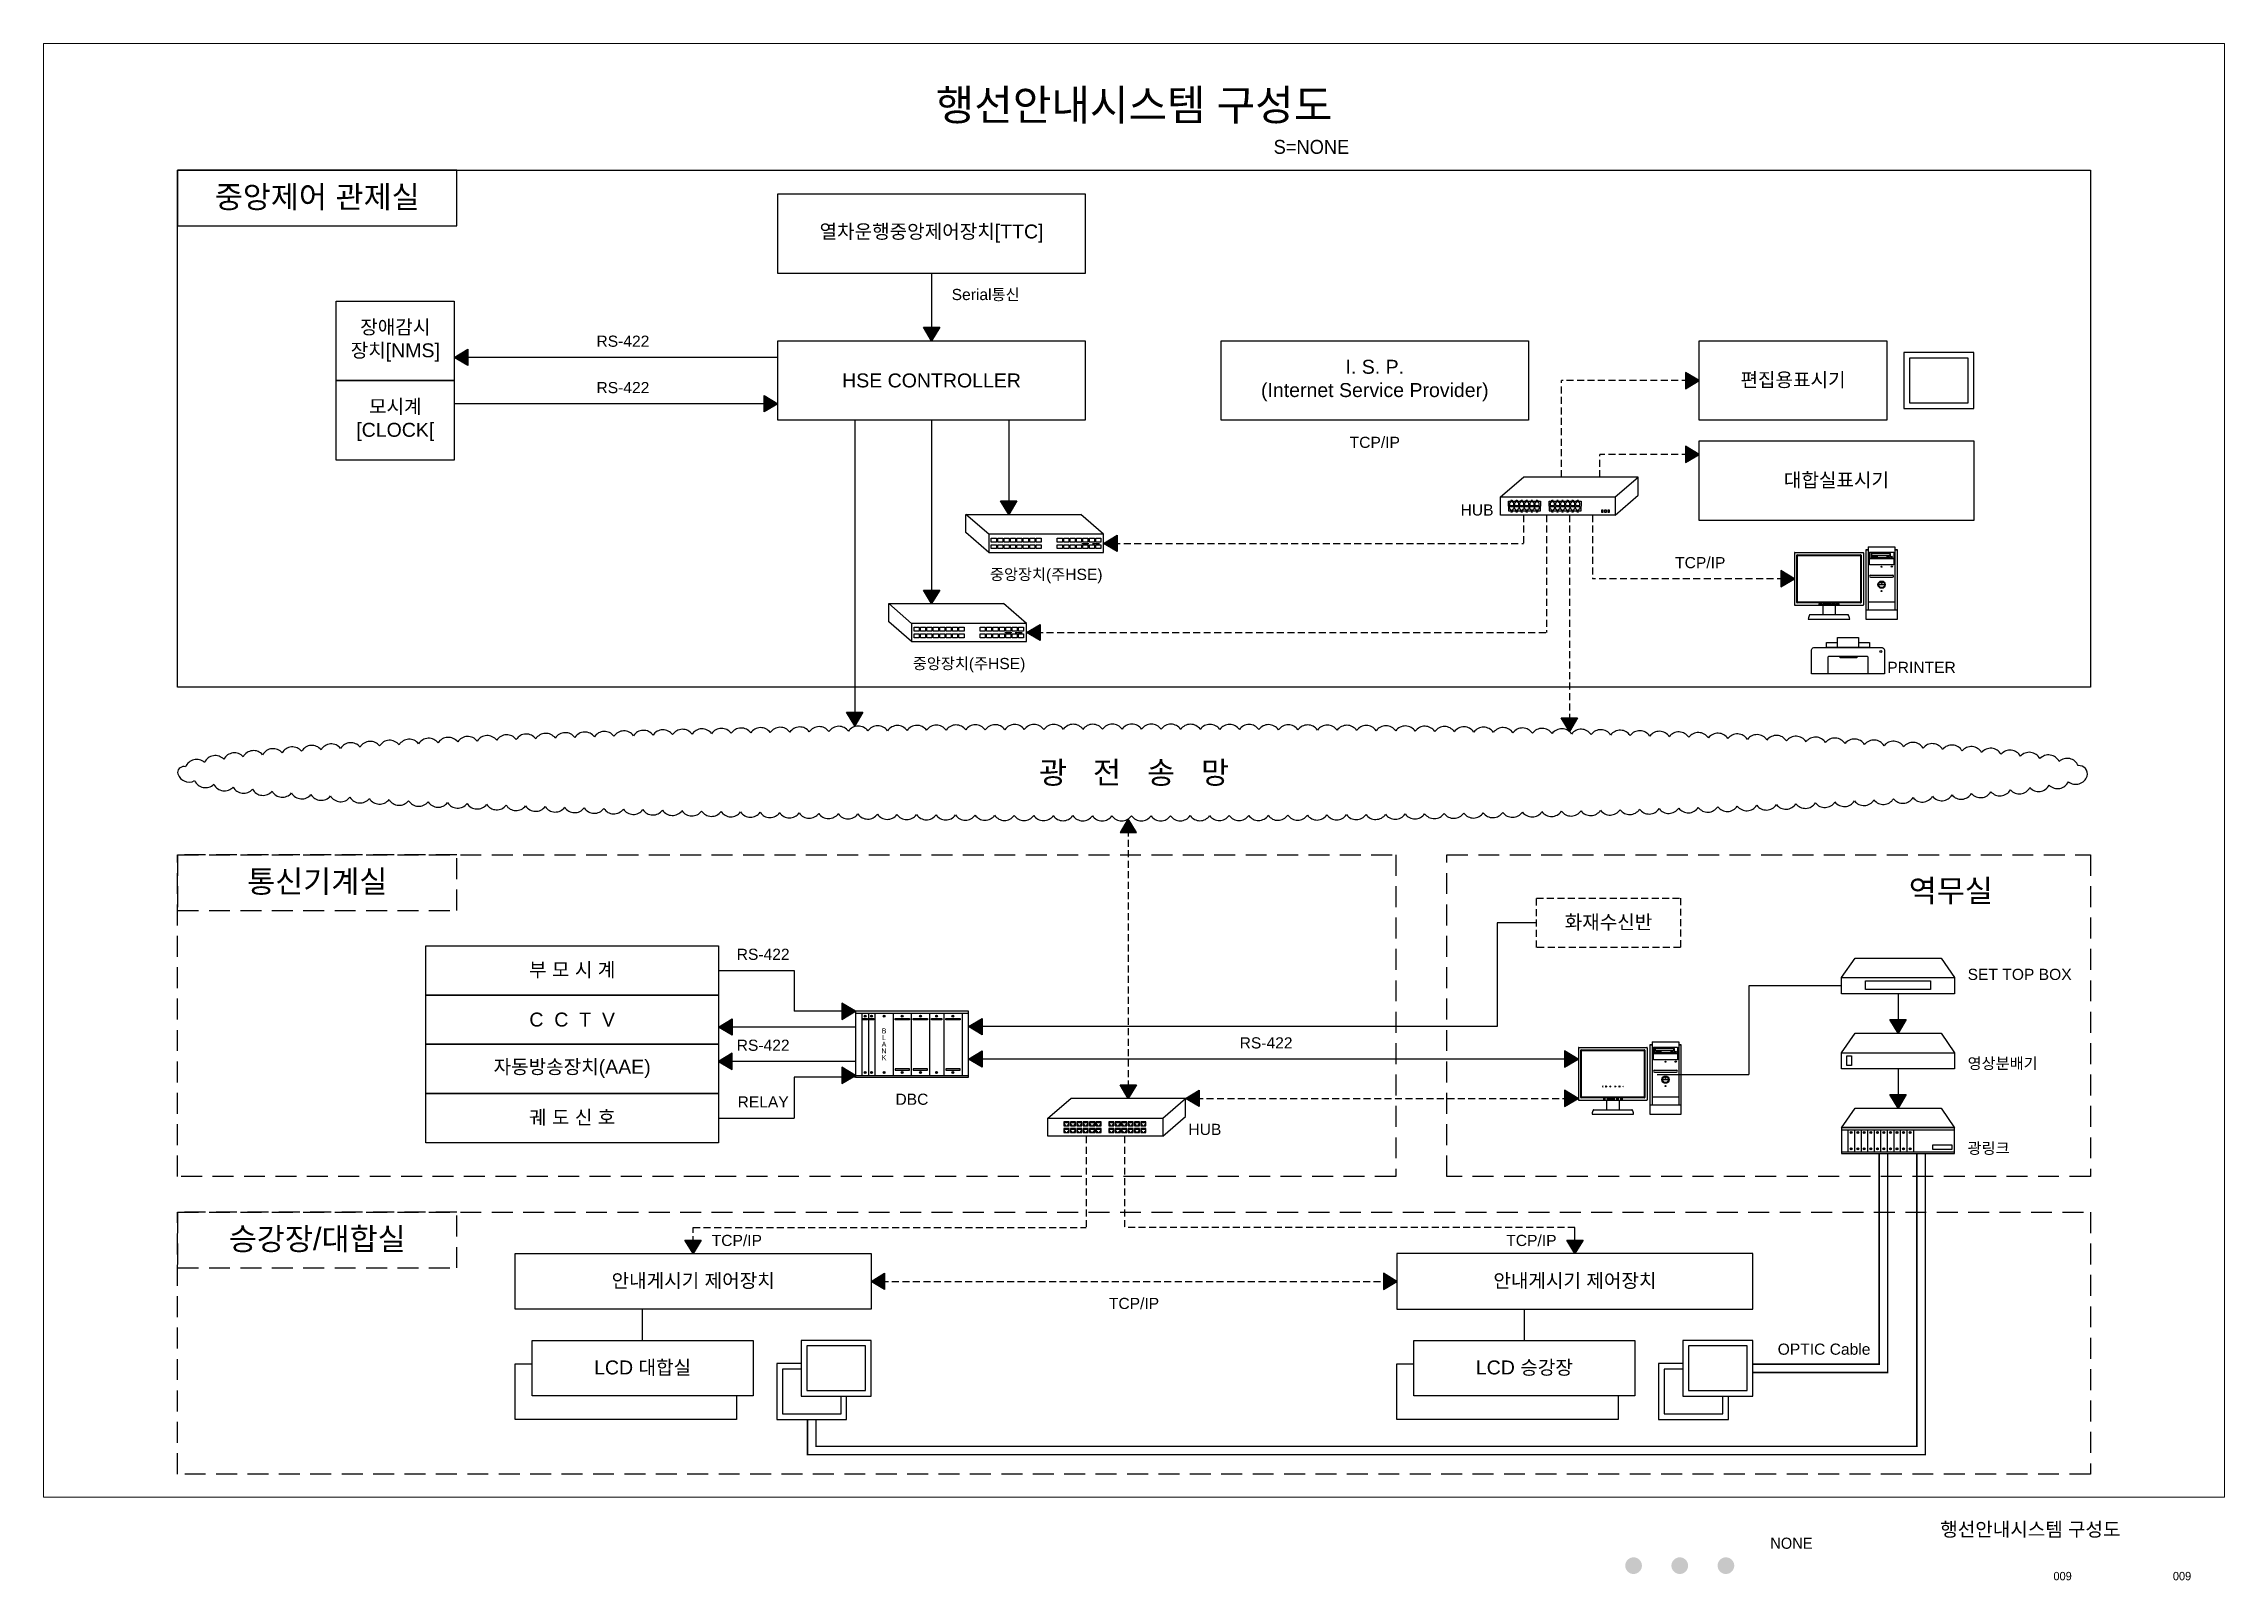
# Paper-space layout 'Layout1' of a CAD drawing. Header units: millimetres. Extents: x 40 to 821, y 23 to 574.
# The model-space entities are those that its viewports show. They can reach past a viewport. Long polylines and large blocks are cut down to what shows.
import ezdxf
from ezdxf.enums import TextEntityAlignment as Align

# ---------------------------------------------------------------- set-up
doc = ezdxf.new("R2010")
doc.units = ezdxf.units.MM
doc.header["$LTSCALE"] = 10
doc.linetypes.add('HIDDEN', pattern=[0.375, 0.25, -0.125])
for name, color, linetype in [('LINE01', 4, 'Continuous'), ('LINE02', 4, 'Continuous'), ('LINE03', 4, 'Continuous'), ('MVIEW', 2, 'Continuous'), ('TEXT02', 3, 'Continuous'), ('TEXT03', 3, 'Continuous'), ('TZ-TEXT01', 5, 'Continuous'), ('TZ-TEXT02', 6, 'Continuous'), ('도곽', 7, 'Continuous')]:
    doc.layers.add(name, color=color, linetype=linetype)
doc.styles.add('ghs', font='H2HDRM_2.TTF')
doc.styles.get("Standard").update_dxf_attribs({"font": 'arial.ttf'})
doc.styles.add('T1', font='H2HDKM.TTF')

psp = doc.layouts.get("Layout1")

# ---------------------------------------------------------------- texts
at = {"layer": 'TZ-TEXT01', "lineweight": -2, "style": 'T1'}
psp.add_text('행선안내시스템 구성도', height=11, dxfattribs=at).set_placement((430.51, 552), align=Align.MIDDLE_CENTER)
at = {"layer": 'TZ-TEXT02', "lineweight": -2, "style": 'T1'}
psp.add_text('S=NONE', height=5, dxfattribs=at).set_placement((480.51, 537), align=Align.MIDDLE_LEFT)
at = {"layer": '도곽', "color": 7, "style": 'ghs'}
psp.add_text('행선안내시스템 구성도', height=5, dxfattribs=at).set_placement((751.52, 41.69), align=Align.MIDDLE_CENTER)
at = {"layer": '도곽', "style": 'ghs'}
psp.add_text('NONE', height=4, dxfattribs=at).set_placement((665.94, 36.72), align=Align.MIDDLE_CENTER)
for p in [(759.79, 23.44), (802.56, 23.44)]:
    psp.add_text('009', height=3, dxfattribs=at).set_placement(p)

msp = doc.modelspace()

# ---------------------------------------------------------------- texts
at = {"layer": 'LINE03', "linetype": 'Continuous'}
for s, p in [('A', (330.97, 220.48)), ('N', (330.97, 218.08)), ('B', (330.97, 225.28)), ('L', (330.97, 222.88)), ('K', (330.97, 215.68))]:
    msp.add_text(s, height=1.8, dxfattribs=at).set_placement(p, align=Align.MIDDLE)
at = {"layer": 'TEXT02', "attachment_point": 5}
for s, insert, char_height, width in [('중앙제어 관제실', (127.99, 523.65), 8, 100), ('열차운행중앙제어장치[TTC]', (347.99, 510.93), 5, 110.0185), ('장애감시\\P장치[NMS]', (155.94, 472.52), 5, 42.2598), ('HSE CONTROLLER', (347.99, 458.28), 5, 110.0185), ('I. S. P.\\P(Internet Service Provider)', (506.73, 458.28), 5, 110.0185), ('편집용표시기', (656.51, 458.28), 5, 67.2087), ('모시계\\P[CLOCK[', (155.94, 444.04), 5, 42.2598), ('대합실표시기', (672.07, 422.39), 5, 98.3306), ('광   전   송   망', (420.5, 317.42), 8, 685.0218), ('통신기계실', (127.99, 278.38), 8, 100), ('{\\fGulim|b0|i0|c129|p50;역무실}', (713.01, 275.05), 8, 100), ('화재수신반', (590.42, 264), 5, 51.5288), ('부 모 시 계', (219.28, 246.92), 5, 104.8751), ('C  C  T  V', (219.28, 229.3), 5, 104.8751), ('자동방송장치(AAE)', (219.28, 211.67), 5, 104.8751), ('궤 도 신 호', (219.28, 194.04), 5, 104.8751), ('승강장/대합실', (127.99, 150.33), 8, 100), ('안내게시기 제어장치', (262.61, 135.53), 5, 127.427), ('안내게시기 제어장치', (578.39, 135.53), 5, 127.427), ('LCD 대합실', (244.51, 104.43), 5, 79.1975), ('LCD 승강장', (560.29, 104.43), 5, 79.1975)]:
    msp.add_mtext(s, dxfattribs=dict(at, insert=insert, char_height=char_height, width=width))
at = {"layer": 'TEXT03'}
for s, p in [('Serial통신', (367.36, 489.11)), ('RS-422', (237.46, 472.38)), ('RS-422', (237.46, 455.76)), ('TCP/IP', (506.73, 436.14)), ('HUB', (543.35, 411.91)), ('중앙장치(주HSE)', (389.07, 388.84)), ('TCP/IP', (623.29, 393.04)), ('중앙장치(주HSE)', (361.43, 356.9)), ('PRINTER', (702.54, 355.52)), ('RS-422', (287.68, 252.71)), ('RS-422', (287.68, 220.13)), ('RS-422', (467.8, 220.98)), ('RELAY', (287.68, 199.83)), ('DBC', (340.96, 200.79)), ('TCP/IP', (278.26, 150.2)), ('TCP/IP', (562.82, 150.2)), ('TCP/IP', (420.5, 127.63)), ('OPTIC Cable', (667.63, 111.24))]:
    msp.add_text(s, height=4, dxfattribs=at).set_placement(p, align=Align.MIDDLE_CENTER)
at = {"layer": 'TEXT03', "char_height": 4, "width": 36.5106, "attachment_point": 1}
for s, insert in [('SET TOP BOX', (719.04, 247.52)), ('영상분배기', (719.04, 215.63)), ('HUB', (439.98, 191.98)), ('광링크', (719.04, 185.24))]:
    msp.add_mtext(s, dxfattribs=dict(at, insert=insert))

# ---------------------------------------------------------------- hatches: boundary and pattern name
at = {"layer": 'LINE01'}
h = msp.add_hatch(color=256, dxfattribs=at)
h.dxf.hatch_style = 1
h.paths.add_polyline_path([(345.06, 477.39), (347.99, 472.52), (350.91, 477.39)])
h = msp.add_hatch(color=256, dxfattribs=at)
h.dxf.hatch_style = 1
h.paths.add_polyline_path([(181.94, 469.51), (177.07, 466.59), (181.94, 463.67)])
h = msp.add_hatch(color=256, dxfattribs=at)
h.dxf.hatch_style = 1
h.paths.add_polyline_path([(618.04, 455.36), (622.91, 458.28), (618.04, 461.2)])
h = msp.add_hatch(color=256, dxfattribs=at)
h.dxf.hatch_style = 1
h.paths.add_polyline_path([(288.1, 447.05), (292.98, 449.97), (288.1, 452.89)])
h = msp.add_hatch(color=256, dxfattribs=at)
h.dxf.hatch_style = 1
h.paths.add_polyline_path([(618.04, 428.89), (622.91, 431.81), (618.04, 434.73)])
h = msp.add_hatch(color=256, dxfattribs=at)
h.dxf.hatch_style = 1
h.paths.add_polyline_path([(372.7, 415.17), (375.62, 410.29), (378.54, 415.17)])
h = msp.add_hatch(color=256, dxfattribs=at)
h.dxf.hatch_style = 1
h.paths.add_polyline_path([(414.5, 402.87), (409.62, 399.95), (414.5, 397.03)])
h = msp.add_hatch(color=256, dxfattribs=at)
h.dxf.hatch_style = 1
h.paths.add_polyline_path([(345.06, 383.23), (347.99, 378.35), (350.91, 383.23)])
h = msp.add_hatch(color=256, dxfattribs=at)
h.dxf.hatch_style = 1
h.paths.add_polyline_path([(652.18, 384.32), (657.05, 387.25), (652.18, 390.17)])
h = msp.add_hatch(color=256, dxfattribs=at)
h.dxf.hatch_style = 1
h.paths.add_polyline_path([(386.86, 370.93), (381.99, 368.01), (386.86, 365.09)])
h = msp.add_hatch(color=256, dxfattribs=at)
h.dxf.hatch_style = 1
h.paths.add_polyline_path([(317.58, 339.46), (320.5, 334.59), (323.42, 339.46)])
h = msp.add_hatch(color=256, dxfattribs=at)
h.dxf.hatch_style = 1
h.paths.add_polyline_path([(573.5, 337.46), (576.42, 332.59), (579.34, 337.46)])
h = msp.add_hatch(color=256, dxfattribs=at)
h.dxf.hatch_style = 1
h.paths.add_polyline_path([(421.34, 296.35), (418.41, 301.22), (415.49, 296.35)])
h = msp.add_hatch(color=256, dxfattribs=at)
h.dxf.hatch_style = 1
h.paths.add_polyline_path([(315.86, 229.39), (320.73, 232.31), (315.86, 235.23)])
h = msp.add_hatch(color=256, dxfattribs=at)
h.dxf.hatch_style = 1
h.paths.add_polyline_path([(276.59, 229.55), (271.72, 226.62), (276.59, 223.7)])
h = msp.add_hatch(color=256, dxfattribs=at)
h.dxf.hatch_style = 1
h.paths.add_polyline_path([(366.06, 229.74), (361.19, 226.82), (366.06, 223.9)])
h = msp.add_hatch(color=256, dxfattribs=at)
h.dxf.hatch_style = 1
h.paths.add_polyline_path([(691.19, 229.33), (694.11, 224.46), (697.03, 229.33)])
h = msp.add_hatch(color=256, dxfattribs=at)
h.dxf.hatch_style = 1
h.paths.add_polyline_path([(276.59, 217.26), (271.72, 214.34), (276.59, 211.42)])
h = msp.add_hatch(color=256, dxfattribs=at)
h.dxf.hatch_style = 1
h.paths.add_polyline_path([(315.86, 206.42), (320.73, 209.34), (315.86, 212.26)])
h = msp.add_hatch(color=256, dxfattribs=at)
h.dxf.hatch_style = 1
h.paths.add_polyline_path([(366.06, 218.11), (361.19, 215.19), (366.06, 212.27)])
h = msp.add_hatch(color=256, dxfattribs=at)
h.dxf.hatch_style = 1
h.paths.add_polyline_path([(574.66, 212.27), (579.53, 215.19), (574.66, 218.11)])
h = msp.add_hatch(color=256, dxfattribs=at)
h.dxf.hatch_style = 1
h.paths.add_polyline_path([(415.49, 205.98), (418.41, 201.11), (421.34, 205.98)])
h = msp.add_hatch(color=256, dxfattribs=at)
h.dxf.hatch_style = 1
h.paths.add_polyline_path([(443.84, 204.03), (438.97, 201.11), (443.84, 198.19)])
h = msp.add_hatch(color=256, dxfattribs=at)
h.dxf.hatch_style = 1
h.paths.add_polyline_path([(574.66, 198.19), (579.54, 201.11), (574.66, 204.03)])
h = msp.add_hatch(color=256, dxfattribs=at)
h.dxf.hatch_style = 1
h.paths.add_polyline_path([(691.19, 202.44), (694.11, 197.57), (697.03, 202.44)])
h = msp.add_hatch(color=256, dxfattribs=at)
h.dxf.hatch_style = 1
h.paths.add_polyline_path([(259.69, 150.35), (262.61, 145.47), (265.53, 150.35)])
h = msp.add_hatch(color=256, dxfattribs=at)
h.dxf.hatch_style = 1
h.paths.add_polyline_path([(575.47, 150.35), (578.39, 145.47), (581.31, 150.35)])
h = msp.add_hatch(color=256, dxfattribs=at)
h.dxf.hatch_style = 1
h.paths.add_polyline_path([(331.19, 138.45), (326.32, 135.53), (331.19, 132.61)])
h = msp.add_hatch(color=256, dxfattribs=at)
h.dxf.hatch_style = 1
h.paths.add_polyline_path([(509.81, 132.61), (514.68, 135.53), (509.81, 138.45)])

# ---------------------------------------------------------------- linework, layer by layer
for p, q in [((347.99, 496.69), (347.99, 472.52)), ((292.98, 466.59), (177.07, 466.59)), ((292.98, 449.97), (177.07, 449.97)), ((320.5, 444.04), (320.5, 334.59)), ((347.99, 444.04), (347.99, 378.35)), ((375.62, 444.04), (375.62, 410.29)), ((564.65, 264), (550.56, 264)), ((550.56, 264), (550.56, 226.82)), ((271.72, 246.92), (298.77, 246.92)), ((298.77, 246.92), (298.77, 232.31)), ((640.74, 241.47), (640.74, 209.7)), ((673.89, 241.47), (640.74, 241.47)), ((694.11, 238.6), (694.11, 224.46)), ((320.73, 226.62), (271.72, 226.62)), ((320.73, 232.31), (298.77, 232.31)), ((550.56, 226.82), (361.19, 226.82)), ((320.73, 214.34), (271.72, 214.34)), ((579.53, 215.19), (361.19, 215.19)), ((694.11, 211.71), (694.11, 197.57)), ((320.73, 208.65), (298.77, 208.65)), ((298.77, 208.65), (298.77, 194.04)), ((607.85, 209.7), (640.74, 209.7)), ((271.72, 194.04), (298.77, 194.04)), ((578.39, 145.47), (578.39, 154.82)), ((244.51, 114.38), (244.51, 125.59)), ((560.29, 114.38), (560.29, 125.59))]:
    msp.add_line(p, q, dxfattribs=at)
at = {"layer": 'LINE01', "linetype": 'HIDDEN'}
for p, q in [((573.64, 423.66), (573.64, 458.28)), ((622.91, 458.28), (573.64, 458.28)), ((622.91, 431.81), (587.35, 431.81)), ((587.35, 423.66), (587.35, 431.81)), ((559.98, 410.07), (559.98, 399.95)), ((568.2, 410.07), (568.2, 368.01)), ((576.42, 410.07), (576.42, 332.59)), ((584.64, 410.07), (584.64, 387.25)), ((401.84, 399.95), (559.98, 399.95)), ((657.05, 387.25), (584.64, 387.25)), ((374.2, 368.01), (568.2, 368.01)), ((418.41, 301.22), (418.41, 201.11)), ((438.97, 201.11), (579.54, 201.11)), ((403.38, 187.52), (403.38, 154.82)), ((417.08, 187.52), (417.08, 154.82)), ((262.61, 145.47), (262.61, 154.82)), ((262.61, 154.82), (403.38, 154.82)), ((578.39, 154.82), (417.08, 154.82)), ((326.32, 135.53), (514.68, 135.53))]:
    msp.add_line(p, q, dxfattribs=at)
at = {"layer": 'LINE01'}
for points in [[(77.99, 533.65), (763.01, 533.65), (763.01, 348.38), (77.99, 348.38)], [(77.99, 513.65), (177.99, 513.65), (177.99, 533.65), (77.99, 533.65)], [(350.91, 477.39), (347.99, 472.52), (345.06, 477.39)], [(181.94, 463.67), (177.07, 466.59), (181.94, 469.51)], [(618.04, 455.36), (622.91, 458.28), (618.04, 461.2)], [(288.1, 452.89), (292.98, 449.97), (288.1, 447.05)], [(618.04, 428.89), (622.91, 431.81), (618.04, 434.73)], [(378.54, 415.17), (375.62, 410.29), (372.7, 415.17)], [(414.5, 397.03), (409.62, 399.95), (414.5, 402.87)], [(350.91, 383.23), (347.99, 378.35), (345.06, 383.23)], [(652.18, 384.32), (657.05, 387.25), (652.18, 390.17)], [(386.86, 365.09), (381.99, 368.01), (386.86, 370.93)], [(323.42, 339.46), (320.5, 334.59), (317.58, 339.46)], [(579.34, 337.46), (576.42, 332.59), (573.5, 337.46)], [(421.34, 296.35), (418.41, 301.22), (415.49, 296.35)], [(315.86, 229.39), (320.73, 232.31), (315.86, 235.23)], [(276.59, 223.7), (271.72, 226.62), (276.59, 229.55)], [(366.06, 223.9), (361.19, 226.82), (366.06, 229.74)], [(697.03, 229.33), (694.11, 224.46), (691.19, 229.33)], [(276.59, 217.26), (271.72, 214.34), (276.59, 211.42)], [(315.86, 206.42), (320.73, 209.34), (315.86, 212.26)], [(366.06, 212.27), (361.19, 215.19), (366.06, 218.11)], [(574.66, 212.27), (579.53, 215.19), (574.66, 218.11)], [(421.34, 205.98), (418.41, 201.11), (415.49, 205.98)], [(443.84, 198.19), (438.97, 201.11), (443.84, 204.03)], [(574.66, 198.19), (579.54, 201.11), (574.66, 204.03)], [(697.03, 202.44), (694.11, 197.57), (691.19, 202.44)], [(265.53, 150.35), (262.61, 145.47), (259.69, 150.35)], [(581.31, 150.35), (578.39, 145.47), (575.47, 150.35)], [(331.19, 132.61), (326.32, 135.53), (331.19, 138.45)], [(509.81, 132.61), (514.68, 135.53), (509.81, 138.45)]]:
    msp.add_lwpolyline(points, close=True, dxfattribs=at)
at = {"layer": 'LINE01', "linetype": 'HIDDEN', "ltscale": 3}
for points in [[(77.99, 288.38), (514.27, 288.38), (514.27, 173.08), (77.99, 173.08)], [(77.99, 268.38), (177.99, 268.38), (177.99, 288.38), (77.99, 288.38)], [(532.57, 288.38), (763.01, 288.38), (763.01, 173.08), (532.57, 173.08)], [(77.99, 160.33), (763.01, 160.33), (763.01, 66.46), (77.99, 66.46)], [(77.99, 140.33), (177.99, 140.33), (177.99, 160.33), (77.99, 160.33)]]:
    msp.add_lwpolyline(points, close=True, dxfattribs=at)
at = {"layer": 'LINE01', "const_width": 0.5}
for points in [[(303.57, 86.07), (303.57, 73.44), (703.86, 73.44), (703.86, 181.32)], [(306.57, 86.07), (306.57, 76.44), (700.86, 76.44), (700.86, 181.32)], [(642.1, 102.88), (690.37, 102.88), (690.37, 181.32)], [(642.1, 105.88), (687.37, 105.88), (687.37, 181.32)]]:
    msp.add_lwpolyline(points, dxfattribs=at)
at = {"layer": 'LINE02', "linetype": 'Continuous'}
for points in [[(292.98, 525.17), (402.99, 525.17), (402.99, 496.69), (292.98, 496.69)], [(134.81, 486.76), (177.07, 486.76), (177.07, 458.28), (134.81, 458.28)], [(292.98, 472.52), (402.99, 472.52), (402.99, 444.04), (292.98, 444.04)], [(451.72, 472.52), (561.74, 472.52), (561.74, 444.04), (451.72, 444.04)], [(134.81, 458.28), (177.07, 458.28), (177.07, 429.8), (134.81, 429.8)], [(198.9, 145.47), (326.32, 145.47), (326.32, 125.59), (198.9, 125.59)], [(642.1, 145.47), (514.68, 145.47), (514.68, 125.59), (642.1, 125.59)]]:
    msp.add_lwpolyline(points, close=True, dxfattribs=at)
at = {"layer": 'LINE02'}
for points in [[(622.91, 472.52), (690.12, 472.52), (690.12, 444.04), (622.91, 444.04)], [(622.91, 436.63), (721.24, 436.63), (721.24, 408.15), (622.91, 408.15)], [(166.85, 255.74), (271.72, 255.74), (271.72, 238.11), (166.85, 238.11)], [(166.85, 238.11), (271.72, 238.11), (271.72, 220.48), (166.85, 220.48)], [(166.85, 220.48), (271.72, 220.48), (271.72, 202.85), (166.85, 202.85)], [(166.85, 202.85), (271.72, 202.85), (271.72, 185.22), (166.85, 185.22)], [(204.91, 114.38), (284.11, 114.38), (284.11, 94.49), (204.91, 94.49)], [(520.69, 114.38), (599.89, 114.38), (599.89, 94.49), (520.69, 94.49)]]:
    msp.add_lwpolyline(points, close=True, dxfattribs=at)
msp.add_lwpolyline([(77.99, 317.85, 0.520567), (84.07, 314.94, 0.520567), (90.95, 313.63, 0.520567), (97.88, 312.64, 0.520567), (104.83, 311.84, 0.520567), (111.8, 311.14, 0.520567), (118.77, 310.52, 0.520567), (125.75, 309.96, 0.520567), (132.73, 309.45, 0.520567), (139.71, 308.98, 0.520567), (146.7, 308.54, 0.520567), (153.69, 308.13, 0.520567), (160.68, 307.75, 0.520567), (167.67, 307.4, 0.520567), (174.66, 307.06, 0.520567), (181.65, 306.75, 0.520567), (188.65, 306.45, 0.520567), (195.64, 306.16, 0.520567), (202.63, 305.9, 0.520567), (209.63, 305.64, 0.520567), (216.63, 305.4, 0.520567), (223.62, 305.17, 0.520567), (230.62, 304.96, 0.520567), (237.62, 304.75, 0.520567), (244.61, 304.56, 0.520567), (251.61, 304.37, 0.520567), (258.61, 304.2, 0.520567), (265.61, 304.03, 0.520567), (272.6, 303.88, 0.520567), (279.6, 303.73, 0.520567), (286.6, 303.59, 0.520567), (293.6, 303.46, 0.520567), (300.6, 303.34, 0.520567), (307.6, 303.22, 0.520567), (314.6, 303.12, 0.520567), (321.6, 303.02, 0.520567), (328.6, 302.93, 0.520567), (335.6, 302.84, 0.520567), (342.6, 302.76, 0.520567), (349.59, 302.69, 0.520567), (356.59, 302.63, 0.520567), (363.59, 302.57, 0.520567), (370.59, 302.52, 0.520567), (377.59, 302.48, 0.520567), (384.59, 302.44, 0.520567), (391.59, 302.41, 0.520567), (398.59, 302.39, 0.520567), (405.59, 302.37, 0.520567), (412.59, 302.36, 0.520567), (419.59, 302.36, 0.520567), (426.59, 302.36, 0.520567), (433.59, 302.37, 0.520567), (440.59, 302.39, 0.520567), (447.59, 302.41, 0.520567), (454.59, 302.44, 0.520567), (461.59, 302.47, 0.520567), (468.59, 302.51, 0.520567), (475.59, 302.56, 0.520567), (482.59, 302.62, 0.520567), (489.59, 302.68, 0.520567), (496.59, 302.75, 0.520567), (503.59, 302.82, 0.520567), (510.59, 302.9, 0.520567), (517.59, 302.99, 0.520567), (524.59, 303.09, 0.520567), (531.59, 303.2, 0.520567), (538.59, 303.31, 0.520567), (545.59, 303.43, 0.520567), (552.59, 303.56, 0.520567), (559.59, 303.69, 0.520567), (566.58, 303.84, 0.520567), (573.58, 303.99, 0.520567), (580.58, 304.15, 0.520567), (587.58, 304.33, 0.520567), (594.58, 304.51, 0.520567), (601.57, 304.7, 0.520567), (608.57, 304.9, 0.520567), (615.57, 305.12, 0.520567), (622.56, 305.34, 0.520567), (629.56, 305.58, 0.520567), (636.55, 305.83, 0.520567), (643.55, 306.09, 0.520567), (650.54, 306.37, 0.520567), (657.54, 306.67, 0.520567), (664.53, 306.98, 0.520567), (671.52, 307.31, 0.520567), (678.51, 307.66, 0.520567), (685.5, 308.03, 0.520567), (692.49, 308.43, 0.520567), (699.48, 308.86, 0.520567), (706.46, 309.32, 0.520567), (713.45, 309.82, 0.520567), (720.43, 310.37, 0.520567), (727.4, 310.97, 0.520567), (734.37, 311.65, 0.520567), (741.32, 312.42, 0.520567), (748.26, 313.35, 0.520567), (755.16, 314.55, 0.520567), (761.84, 316.57, 0.520567), (758.68, 320.3, 0.520567), (751.84, 321.77, 0.520567), (744.92, 322.81, 0.520567), (737.97, 323.66, 0.520567), (731.01, 324.38, 0.520567), (724.04, 325.02, 0.520567), (717.06, 325.59, 0.520567), (710.08, 326.12, 0.520567), (703.1, 326.6, 0.520567), (696.11, 327.04, 0.520567), (689.12, 327.45, 0.520567), (682.13, 327.84, 0.520567), (675.14, 328.2, 0.520567), (668.15, 328.54, 0.520567), (661.16, 328.87, 0.520567), (654.17, 329.17, 0.520567), (647.17, 329.46, 0.520567), (640.18, 329.73, 0.520567), (633.18, 329.98, 0.520567), (626.19, 330.23, 0.520567), (619.19, 330.46, 0.520567), (612.19, 330.68, 0.520567), (605.2, 330.89, 0.520567), (598.2, 331.08, 0.520567), (591.2, 331.27, 0.520567), (584.2, 331.45, 0.520567), (577.21, 331.62, 0.520567), (570.21, 331.77, 0.520567), (563.21, 331.92, 0.520567), (556.21, 332.06, 0.520567), (549.21, 332.2, 0.520567), (542.21, 332.32, 0.520567), (535.21, 332.44, 0.520567), (528.21, 332.55, 0.520567), (521.22, 332.65, 0.520567), (514.22, 332.74, 0.520567), (507.22, 332.83, 0.520567), (500.22, 332.91, 0.520567), (493.22, 332.98, 0.520567), (486.22, 333.04, 0.520567), (479.22, 333.1, 0.520567), (472.22, 333.15, 0.520567), (465.22, 333.2, 0.520567), (458.22, 333.24, 0.520567), (451.22, 333.27, 0.520567), (444.22, 333.3, 0.520567), (437.22, 333.31, 0.520567), (430.22, 333.33, 0.520567), (423.22, 333.33, 0.520567), (416.22, 333.33, 0.520567), (409.22, 333.32, 0.520567), (402.22, 333.31, 0.520567), (395.22, 333.29, 0.520567), (388.22, 333.26, 0.520567), (381.22, 333.23, 0.520567), (374.22, 333.19, 0.520567), (367.22, 333.14, 0.520567), (360.22, 333.09, 0.520567), (353.22, 333.03, 0.520567), (346.22, 332.96, 0.520567), (339.22, 332.89, 0.520567), (332.22, 332.81, 0.520567), (325.22, 332.72, 0.520567), (318.22, 332.63, 0.520567), (311.22, 332.52, 0.520567), (304.22, 332.41, 0.520567), (297.22, 332.29, 0.520567), (290.23, 332.17, 0.520567), (283.23, 332.03, 0.520567), (276.23, 331.89, 0.520567), (269.23, 331.74, 0.520567), (262.23, 331.58, 0.520567), (255.23, 331.41, 0.520567), (248.24, 331.23, 0.520567), (241.24, 331.04, 0.520567), (234.24, 330.84, 0.520567), (227.24, 330.63, 0.520567), (220.25, 330.41, 0.520567), (213.25, 330.18, 0.520567), (206.26, 329.93, 0.520567), (199.26, 329.67, 0.520567), (192.27, 329.39, 0.520567), (185.27, 329.1, 0.520567), (178.28, 328.79, 0.520567), (171.29, 328.47, 0.520567), (164.3, 328.12, 0.520567), (157.31, 327.76, 0.520567), (150.32, 327.36, 0.520567), (143.33, 326.94, 0.520567), (136.34, 326.49, 0.520567), (129.36, 326, 0.520567), (122.38, 325.47, 0.520567), (115.41, 324.88, 0.520567), (108.44, 324.23, 0.520567), (101.48, 323.48, 0.520567), (94.53, 322.6, 0.520567), (87.62, 321.49, 0.520567), (80.83, 319.83, 0.520567)], format="xyb", close=True, dxfattribs=at)
at = {"layer": 'LINE02', "linetype": 'HIDDEN'}
msp.add_lwpolyline([(564.65, 272.81), (616.18, 272.81), (616.18, 255.18), (564.65, 255.18)], close=True, dxfattribs=at)
at = {"layer": 'LINE02'}
for points in [[(278.09, 94.49), (278.09, 86.07), (198.9, 86.07), (198.9, 105.96), (204.91, 105.96)], [(593.88, 94.49), (593.88, 86.07), (514.68, 86.07), (514.68, 105.96), (520.69, 105.96)]]:
    msp.add_lwpolyline(points, dxfattribs=at)
at = {"layer": 'LINE03', "linetype": 'Continuous'}
for p, q in [((588.57, 411.84), (587.91, 411.84)), ((587.91, 411.84), (587.91, 411.12)), ((587.91, 411.12), (588.57, 411.12)), ((588.57, 411.12), (588.57, 411.84)), ((589.7, 411.84), (589.03, 411.84)), ((589.03, 411.84), (589.03, 411.12)), ((589.03, 411.12), (589.7, 411.12)), ((589.7, 411.12), (589.7, 411.84)), ((590.82, 411.84), (590.16, 411.84)), ((590.16, 411.84), (590.16, 411.12)), ((590.16, 411.12), (590.82, 411.12)), ((590.82, 411.12), (590.82, 411.84)), ((320.73, 231.62), (361.19, 231.62)), ((323.02, 231.62), (323.02, 209.34)), ((323.99, 230.39), (324.39, 230.8)), ((325.36, 231.62), (325.36, 209.34)), ((326.33, 230.39), (326.74, 230.8)), ((327.71, 231.62), (327.71, 209.34)), ((330.76, 230.39), (331.17, 230.8)), ((334.22, 231.62), (334.22, 209.34)), ((337.28, 230.39), (337.68, 230.8)), ((340.74, 231.62), (340.74, 209.34)), ((343.79, 230.39), (344.2, 230.8)), ((347.25, 231.62), (347.25, 209.34)), ((349.62, 230.39), (350.02, 230.8)), ((352.39, 231.62), (352.39, 209.34)), ((355.45, 230.39), (355.85, 230.8)), ((358.91, 231.62), (358.91, 209.34)), ((320.73, 209.34), (361.19, 209.34)), ((323.99, 210.17), (324.39, 210.57)), ((326.33, 210.17), (326.74, 210.57)), ((330.76, 210.17), (331.17, 210.57)), ((337.28, 210.17), (337.68, 210.57)), ((343.79, 210.17), (344.2, 210.57)), ((349.62, 210.17), (350.02, 210.57)), ((355.45, 210.17), (355.85, 210.57)), ((714.34, 190.67), (673.89, 190.67)), ((673.89, 189.88), (714.34, 189.88)), ((673.89, 189.88), (714.34, 189.88)), ((673.89, 189.88), (714.34, 189.88)), ((676.17, 189.88), (676.17, 182)), ((677.14, 188.65), (677.55, 189.05)), ((678.52, 189.88), (678.52, 182)), ((679.49, 188.65), (679.89, 189.05)), ((680.86, 189.88), (680.86, 182)), ((680.86, 189.88), (680.86, 182)), ((681.83, 188.65), (682.24, 189.05)), ((683.2, 189.88), (683.2, 182)), ((683.2, 189.88), (683.2, 182)), ((684.17, 188.65), (684.58, 189.05)), ((685.55, 189.88), (685.55, 182)), ((686.52, 188.65), (686.92, 189.05)), ((687.89, 189.88), (687.89, 182)), ((688.86, 188.65), (689.27, 189.05)), ((690.24, 189.88), (690.24, 182)), ((691.21, 188.65), (691.61, 189.05)), ((692.58, 189.88), (692.58, 182)), ((693.55, 188.65), (693.95, 189.05)), ((694.92, 189.88), (694.92, 182)), ((695.89, 188.65), (696.3, 189.05)), ((697.27, 189.88), (697.27, 182)), ((698.24, 188.65), (698.64, 189.05)), ((699.61, 189.88), (699.61, 182)), ((673.89, 182), (714.34, 182)), ((677.14, 182.83), (677.55, 183.23)), ((679.49, 182.83), (679.89, 183.23)), ((681.83, 182.83), (682.24, 183.23)), ((684.17, 182.83), (684.58, 183.23)), ((686.52, 182.83), (686.92, 183.23)), ((688.86, 182.83), (689.27, 183.23)), ((691.21, 182.83), (691.61, 183.23)), ((693.55, 182.83), (693.95, 183.23)), ((695.89, 182.83), (696.3, 183.23)), ((698.24, 182.83), (698.64, 183.23))]:
    msp.add_line(p, q, dxfattribs=at)
at = {"layer": 'LINE03'}
for p, q in [((683.47, 398.68), (683.47, 376.09)), ((683.47, 398.68), (693, 398.68)), ((693, 398.68), (693, 376.09)), ((657.05, 396.59), (657.05, 377.9)), ((657.16, 396.7), (681.61, 396.7)), ((657.88, 378.77), (657.88, 395.72)), ((658.14, 395.61), (657.93, 395.83)), ((658.04, 395.87), (680.73, 395.87)), ((658.14, 378.88), (658.14, 395.61)), ((658.14, 395.61), (680.63, 395.61)), ((680.63, 395.61), (680.84, 395.83)), ((680.63, 395.61), (680.63, 378.88)), ((680.89, 395.72), (680.89, 378.77)), ((681.71, 396.59), (681.71, 377.9)), ((682.61, 397.65), (683.47, 397.65)), ((684.36, 396.34), (684.36, 395.06)), ((684.53, 396.51), (691.18, 396.51)), ((684.53, 394.89), (691.18, 394.89)), ((684.56, 396.28), (691.15, 396.28)), ((684.56, 396.28), (684.56, 395.55)), ((684.56, 395.55), (691.15, 395.55)), ((685.47, 395.23), (685.47, 395.1)), ((685.47, 395.23), (686, 395.23)), ((685.47, 395.1), (686, 395.1)), ((686, 395.23), (686, 395.1)), ((686.32, 395.21), (686.59, 395.21)), ((686.32, 395.21), (686.32, 395.12)), ((686.32, 395.12), (686.59, 395.12)), ((686.59, 395.21), (686.59, 395.12)), ((690.16, 395.23), (690.16, 395.1)), ((690.16, 395.23), (690.69, 395.23)), ((690.16, 395.1), (690.69, 395.1)), ((690.69, 395.23), (690.69, 395.1)), ((691.15, 396.28), (691.15, 395.55)), ((691.35, 396.34), (691.35, 395.06)), ((693, 397.65), (693.87, 397.65)), ((682.61, 388.33), (682.61, 379.84)), ((684.28, 388.58), (692.19, 388.58)), ((684.28, 387.87), (692.19, 387.87)), ((686.93, 385.15), (689.54, 385.15)), ((657.16, 377.79), (681.61, 377.79)), ((658.14, 378.88), (657.93, 378.66)), ((680.73, 378.62), (658.04, 378.62)), ((680.63, 378.88), (658.14, 378.88)), ((665.85, 378.29), (666.74, 378.29)), ((666.74, 378.03), (665.85, 378.03)), ((667.13, 377.79), (667.13, 374.4)), ((667.26, 378.29), (668.14, 378.29)), ((668.14, 378.03), (667.26, 378.03)), ((668.66, 378.29), (670.11, 378.29)), ((670.11, 378.03), (668.66, 378.03)), ((670.63, 378.29), (671.51, 378.29)), ((671.51, 378.03), (670.63, 378.03)), ((671.64, 377.79), (671.64, 374.4)), ((672.03, 378.29), (672.92, 378.29)), ((672.92, 378.03), (672.03, 378.03)), ((680.63, 378.88), (680.84, 378.66)), ((682.61, 376.09), (693.87, 376.09)), ((683.47, 379), (693, 379)), ((661.94, 372.83), (676.82, 372.83)), ((662.57, 374.4), (676.21, 374.4)), ((579.66, 219.24), (579.66, 200.55)), ((579.76, 219.35), (604.21, 219.35)), ((604.32, 219.24), (604.32, 200.55)), ((605.21, 220.3), (606.08, 220.3)), ((606.08, 221.33), (606.08, 198.74)), ((606.08, 221.33), (615.61, 221.33)), ((606.96, 218.99), (606.96, 217.71)), ((607.13, 219.16), (613.78, 219.16)), ((607.16, 218.93), (613.76, 218.93)), ((607.16, 218.93), (607.16, 218.2)), ((613.76, 218.93), (613.76, 218.2)), ((613.95, 218.99), (613.95, 217.71)), ((615.61, 221.33), (615.61, 198.74)), ((615.61, 220.3), (616.47, 220.3)), ((580.48, 201.42), (580.48, 218.36)), ((580.74, 218.26), (580.53, 218.47)), ((580.64, 218.52), (603.34, 218.52)), ((580.74, 201.53), (580.74, 218.26)), ((580.74, 218.26), (603.23, 218.26)), ((603.23, 218.26), (603.45, 218.47)), ((603.23, 218.26), (603.23, 201.53)), ((603.49, 218.36), (603.49, 201.42)), ((605.21, 210.97), (605.21, 202.49)), ((606.89, 211.23), (614.8, 211.23)), ((607.13, 217.54), (613.78, 217.54)), ((607.16, 218.2), (613.76, 218.2)), ((608.07, 217.88), (608.07, 217.75)), ((608.07, 217.88), (608.6, 217.88)), ((608.07, 217.75), (608.6, 217.75)), ((608.6, 217.88), (608.6, 217.75)), ((608.92, 217.86), (609.19, 217.86)), ((608.92, 217.86), (608.92, 217.77)), ((608.92, 217.77), (609.19, 217.77)), ((609.19, 217.86), (609.19, 217.77)), ((612.77, 217.88), (612.77, 217.75)), ((612.77, 217.88), (613.3, 217.88)), ((612.77, 217.75), (613.3, 217.75)), ((613.3, 217.88), (613.3, 217.75)), ((606.89, 210.52), (614.8, 210.52)), ((609.54, 207.8), (612.15, 207.8)), ((579.76, 200.44), (604.21, 200.44)), ((580.74, 201.53), (580.53, 201.31)), ((603.34, 201.27), (580.64, 201.27)), ((603.23, 201.53), (580.74, 201.53)), ((584.55, 195.48), (599.43, 195.48)), ((585.17, 197.05), (598.81, 197.05)), ((588.46, 200.94), (589.34, 200.94)), ((589.34, 200.68), (588.46, 200.68)), ((589.73, 200.44), (589.73, 197.05)), ((589.86, 200.94), (590.75, 200.94)), ((590.75, 200.68), (589.86, 200.68)), ((591.27, 200.94), (592.71, 200.94)), ((592.71, 200.68), (591.27, 200.68)), ((593.23, 200.94), (594.12, 200.94)), ((594.12, 200.68), (593.23, 200.68)), ((594.24, 200.44), (594.24, 197.05)), ((594.63, 200.94), (595.52, 200.94)), ((595.52, 200.68), (594.63, 200.68)), ((603.23, 201.53), (603.45, 201.31)), ((605.21, 198.74), (616.47, 198.74)), ((606.08, 201.65), (615.61, 201.65))]:
    msp.add_line(p, q, dxfattribs=at)
at = {"layer": 'LINE03', "linetype": 'Continuous'}
for points in [[(696.24, 448.28), (721.24, 448.28), (721.24, 468.28), (696.24, 468.28)], [(698.24, 450.28), (719.24, 450.28), (719.24, 466.28), (698.24, 466.28)], [(551.75, 416.57), (592.87, 416.57), (592.87, 410.07), (551.75, 410.07)], [(554.98, 413.51), (556.53, 413.51), (556.53, 414.43), (556.32, 414.43), (556.32, 414.65), (556.04, 414.65), (556.04, 414.92), (555.46, 414.92), (555.46, 414.65), (555.19, 414.65), (555.19, 414.43), (554.98, 414.43)], [(556.79, 413.51), (558.34, 413.51), (558.34, 414.43), (558.13, 414.43), (558.13, 414.65), (557.85, 414.65), (557.85, 414.92), (557.27, 414.92), (557.27, 414.65), (557, 414.65), (557, 414.43), (556.79, 414.43)], [(558.6, 413.51), (560.15, 413.51), (560.15, 414.43), (559.94, 414.43), (559.94, 414.65), (559.66, 414.65), (559.66, 414.92), (559.08, 414.92), (559.08, 414.65), (558.8, 414.65), (558.8, 414.43), (558.6, 414.43)], [(560.4, 413.51), (561.95, 413.51), (561.95, 414.43), (561.75, 414.43), (561.75, 414.65), (561.47, 414.65), (561.47, 414.92), (560.89, 414.92), (560.89, 414.65), (560.61, 414.65), (560.61, 414.43), (560.4, 414.43)], [(562.21, 413.51), (563.76, 413.51), (563.76, 414.43), (563.55, 414.43), (563.55, 414.65), (563.28, 414.65), (563.28, 414.92), (562.7, 414.92), (562.7, 414.65), (562.42, 414.65), (562.42, 414.43), (562.21, 414.43)], [(564.02, 413.51), (565.57, 413.51), (565.57, 414.43), (565.36, 414.43), (565.36, 414.65), (565.09, 414.65), (565.09, 414.92), (564.51, 414.92), (564.51, 414.65), (564.23, 414.65), (564.23, 414.43), (564.02, 414.43)], [(569.59, 413.51), (571.14, 413.51), (571.14, 414.43), (570.93, 414.43), (570.93, 414.65), (570.65, 414.65), (570.65, 414.92), (570.07, 414.92), (570.07, 414.65), (569.8, 414.65), (569.8, 414.43), (569.59, 414.43)], [(571.4, 413.51), (572.95, 413.51), (572.95, 414.43), (572.74, 414.43), (572.74, 414.65), (572.46, 414.65), (572.46, 414.92), (571.88, 414.92), (571.88, 414.65), (571.61, 414.65), (571.61, 414.43), (571.4, 414.43)], [(573.21, 413.51), (574.76, 413.51), (574.76, 414.43), (574.55, 414.43), (574.55, 414.65), (574.27, 414.65), (574.27, 414.92), (573.69, 414.92), (573.69, 414.65), (573.41, 414.65), (573.41, 414.43), (573.21, 414.43)], [(575.01, 413.51), (576.56, 413.51), (576.56, 414.43), (576.36, 414.43), (576.36, 414.65), (576.08, 414.65), (576.08, 414.92), (575.5, 414.92), (575.5, 414.65), (575.22, 414.65), (575.22, 414.43), (575.01, 414.43)], [(576.82, 413.51), (578.37, 413.51), (578.37, 414.43), (578.16, 414.43), (578.16, 414.65), (577.89, 414.65), (577.89, 414.92), (577.31, 414.92), (577.31, 414.65), (577.03, 414.65), (577.03, 414.43), (576.82, 414.43)], [(578.63, 413.51), (580.18, 413.51), (580.18, 414.43), (579.97, 414.43), (579.97, 414.65), (579.7, 414.65), (579.7, 414.92), (579.12, 414.92), (579.12, 414.65), (578.84, 414.65), (578.84, 414.43), (578.63, 414.43)], [(554.98, 413.15), (556.53, 413.15), (556.53, 412.23), (556.32, 412.23), (556.32, 412.02), (556.04, 412.02), (556.04, 411.74), (555.46, 411.74), (555.46, 412.02), (555.19, 412.02), (555.19, 412.23), (554.98, 412.23)], [(556.79, 413.15), (558.34, 413.15), (558.34, 412.23), (558.13, 412.23), (558.13, 412.02), (557.85, 412.02), (557.85, 411.74), (557.27, 411.74), (557.27, 412.02), (557, 412.02), (557, 412.23), (556.79, 412.23)], [(558.6, 413.15), (560.15, 413.15), (560.15, 412.23), (559.94, 412.23), (559.94, 412.02), (559.66, 412.02), (559.66, 411.74), (559.08, 411.74), (559.08, 412.02), (558.8, 412.02), (558.8, 412.23), (558.6, 412.23)], [(560.4, 413.15), (561.95, 413.15), (561.95, 412.23), (561.75, 412.23), (561.75, 412.02), (561.47, 412.02), (561.47, 411.74), (560.89, 411.74), (560.89, 412.02), (560.61, 412.02), (560.61, 412.23), (560.4, 412.23)], [(562.21, 413.15), (563.76, 413.15), (563.76, 412.23), (563.55, 412.23), (563.55, 412.02), (563.28, 412.02), (563.28, 411.74), (562.7, 411.74), (562.7, 412.02), (562.42, 412.02), (562.42, 412.23), (562.21, 412.23)], [(564.02, 413.15), (565.57, 413.15), (565.57, 412.23), (565.36, 412.23), (565.36, 412.02), (565.09, 412.02), (565.09, 411.74), (564.51, 411.74), (564.51, 412.02), (564.23, 412.02), (564.23, 412.23), (564.02, 412.23)], [(569.59, 413.15), (571.14, 413.15), (571.14, 412.23), (570.93, 412.23), (570.93, 412.02), (570.65, 412.02), (570.65, 411.74), (570.07, 411.74), (570.07, 412.02), (569.8, 412.02), (569.8, 412.23), (569.59, 412.23)], [(571.4, 413.15), (572.95, 413.15), (572.95, 412.23), (572.74, 412.23), (572.74, 412.02), (572.46, 412.02), (572.46, 411.74), (571.88, 411.74), (571.88, 412.02), (571.61, 412.02), (571.61, 412.23), (571.4, 412.23)], [(573.21, 413.15), (574.76, 413.15), (574.76, 412.23), (574.55, 412.23), (574.55, 412.02), (574.27, 412.02), (574.27, 411.74), (573.69, 411.74), (573.69, 412.02), (573.41, 412.02), (573.41, 412.23), (573.21, 412.23)], [(575.01, 413.15), (576.56, 413.15), (576.56, 412.23), (576.36, 412.23), (576.36, 412.02), (576.08, 412.02), (576.08, 411.74), (575.5, 411.74), (575.5, 412.02), (575.22, 412.02), (575.22, 412.23), (575.01, 412.23)], [(576.82, 413.15), (578.37, 413.15), (578.37, 412.23), (578.16, 412.23), (578.16, 412.02), (577.89, 412.02), (577.89, 411.74), (577.31, 411.74), (577.31, 412.02), (577.03, 412.02), (577.03, 412.23), (576.82, 412.23)], [(578.63, 413.15), (580.18, 413.15), (580.18, 412.23), (579.97, 412.23), (579.97, 412.02), (579.7, 412.02), (579.7, 411.74), (579.12, 411.74), (579.12, 412.02), (578.84, 412.02), (578.84, 412.23), (578.63, 412.23)], [(381.99, 371.26), (340.87, 371.26), (340.87, 364.77), (381.99, 364.77)], [(673.89, 244.35), (714.34, 244.35), (714.34, 238.6), (673.89, 238.6)], [(682.46, 243.17), (705.77, 243.17), (705.77, 240.11), (682.46, 240.11)], [(673.89, 217.45), (714.34, 217.45), (714.34, 211.71), (673.89, 211.71)], [(675.78, 216.28), (677.46, 216.28), (677.46, 212.89), (675.78, 212.89)], [(389.67, 194.02), (430.79, 194.02), (430.79, 187.52), (389.67, 187.52)], [(673.89, 181.32), (714.34, 181.32), (714.34, 190.56), (673.89, 190.56)], [(706.56, 184.43), (713.39, 184.43), (713.39, 182.81), (706.56, 182.81)], [(301.32, 94.38), (326.32, 94.38), (326.32, 114.38), (301.32, 114.38)], [(303.32, 96.38), (324.32, 96.38), (324.32, 112.38), (303.32, 112.38)], [(617.1, 94.38), (642.1, 94.38), (642.1, 114.38), (617.1, 114.38)], [(619.1, 96.38), (640.1, 96.38), (640.1, 112.38), (619.1, 112.38)]]:
    msp.add_lwpolyline(points, close=True, dxfattribs=at)
at = {"layer": 'LINE03', "linetype": 'Continuous', "flags": 128}
for points in [[(551.75, 416.57), (559.94, 423.66)], [(601.05, 423.66), (559.94, 423.66)], [(592.87, 416.57), (601.05, 423.66)], [(601.05, 417.17), (601.05, 423.66)], [(592.87, 410.07), (601.05, 417.17)], [(368.51, 403.2), (360.32, 410.29)], [(360.32, 403.8), (360.32, 410.29)], [(360.32, 410.29), (401.44, 410.29)], [(409.62, 403.2), (401.44, 410.29)], [(368.51, 396.71), (360.32, 403.8)], [(340.87, 371.26), (332.69, 378.35)], [(332.69, 371.86), (332.69, 378.35)], [(332.69, 378.35), (373.8, 378.35)], [(381.99, 371.26), (373.8, 378.35)], [(340.87, 364.77), (332.69, 371.86)], [(389.67, 194.02), (397.86, 201.11)], [(438.97, 201.11), (397.86, 201.11)], [(430.79, 194.02), (438.97, 201.11)], [(438.97, 194.62), (438.97, 201.11)], [(396.02, 191.24), (396.02, 191.5), (395.63, 191.72), (395.63, 192.44)], [(395.63, 192.44), (397.01, 192.44), (397.01, 191.72), (396.62, 191.5), (396.62, 191.24)], [(396.02, 188.88), (396.02, 189.13), (395.63, 189.36), (395.63, 190.07)], [(395.63, 190.07), (397.01, 190.07), (397.01, 189.36), (396.62, 189.13), (396.62, 188.88)], [(398.31, 191.24), (398.31, 191.5), (397.93, 191.72), (397.93, 192.44)], [(397.93, 192.44), (399.31, 192.44), (399.31, 191.72), (398.92, 191.5), (398.92, 191.24)], [(398.31, 188.88), (398.31, 189.13), (397.93, 189.36), (397.93, 190.07)], [(397.93, 190.07), (399.31, 190.07), (399.31, 189.36), (398.92, 189.13), (398.92, 188.88)], [(400.61, 191.24), (400.61, 191.5), (400.22, 191.72), (400.22, 192.44)], [(400.22, 192.44), (401.6, 192.44), (401.6, 191.72), (401.21, 191.5), (401.21, 191.24)], [(400.61, 188.88), (400.61, 189.13), (400.22, 189.36), (400.22, 190.07)], [(400.22, 190.07), (401.6, 190.07), (401.6, 189.36), (401.21, 189.13), (401.21, 188.88)], [(402.9, 191.24), (402.9, 191.5), (402.52, 191.72), (402.52, 192.44)], [(402.52, 192.44), (403.9, 192.44), (403.9, 191.72), (403.51, 191.5), (403.51, 191.24)], [(402.9, 188.88), (402.9, 189.13), (402.52, 189.36), (402.52, 190.07)], [(402.52, 190.07), (403.9, 190.07), (403.9, 189.36), (403.51, 189.13), (403.51, 188.88)], [(405.2, 191.24), (405.2, 191.5), (404.81, 191.72), (404.81, 192.44)], [(404.81, 192.44), (406.19, 192.44), (406.19, 191.72), (405.8, 191.5), (405.8, 191.24)], [(405.2, 188.88), (405.2, 189.13), (404.81, 189.36), (404.81, 190.07)], [(404.81, 190.07), (406.19, 190.07), (406.19, 189.36), (405.8, 189.13), (405.8, 188.88)], [(407.49, 191.24), (407.49, 191.5), (407.1, 191.72), (407.1, 192.44)], [(407.1, 192.44), (408.48, 192.44), (408.48, 191.72), (408.1, 191.5), (408.1, 191.24)], [(407.49, 188.88), (407.49, 189.13), (407.1, 189.36), (407.1, 190.07)], [(407.1, 190.07), (408.48, 190.07), (408.48, 189.36), (408.1, 189.13), (408.1, 188.88)], [(412.09, 191.24), (412.09, 191.5), (411.71, 191.72), (411.71, 192.44)], [(411.71, 192.44), (413.09, 192.44), (413.09, 191.72), (412.7, 191.5), (412.7, 191.24)], [(412.09, 188.88), (412.09, 189.13), (411.71, 189.36), (411.71, 190.07)], [(411.71, 190.07), (413.09, 190.07), (413.09, 189.36), (412.7, 189.13), (412.7, 188.88)], [(414.39, 191.24), (414.39, 191.5), (414, 191.72), (414, 192.44)], [(414, 192.44), (415.38, 192.44), (415.38, 191.72), (414.99, 191.5), (414.99, 191.24)], [(414.39, 188.88), (414.39, 189.13), (414, 189.36), (414, 190.07)], [(414, 190.07), (415.38, 190.07), (415.38, 189.36), (414.99, 189.13), (414.99, 188.88)], [(416.68, 191.24), (416.68, 191.5), (416.3, 191.72), (416.3, 192.44)], [(416.3, 192.44), (417.68, 192.44), (417.68, 191.72), (417.29, 191.5), (417.29, 191.24)], [(416.68, 188.88), (416.68, 189.13), (416.3, 189.36), (416.3, 190.07)], [(416.3, 190.07), (417.68, 190.07), (417.68, 189.36), (417.29, 189.13), (417.29, 188.88)], [(418.98, 191.24), (418.98, 191.5), (418.59, 191.72), (418.59, 192.44)], [(418.59, 192.44), (419.97, 192.44), (419.97, 191.72), (419.58, 191.5), (419.58, 191.24)], [(418.98, 188.88), (418.98, 189.13), (418.59, 189.36), (418.59, 190.07)], [(418.59, 190.07), (419.97, 190.07), (419.97, 189.36), (419.58, 189.13), (419.58, 188.88)], [(421.27, 191.24), (421.27, 191.5), (420.88, 191.72), (420.88, 192.44)], [(420.88, 192.44), (422.26, 192.44), (422.26, 191.72), (421.88, 191.5), (421.88, 191.24)], [(421.27, 188.88), (421.27, 189.13), (420.88, 189.36), (420.88, 190.07)], [(420.88, 190.07), (422.26, 190.07), (422.26, 189.36), (421.88, 189.13), (421.88, 188.88)], [(423.57, 191.24), (423.57, 191.5), (423.18, 191.72), (423.18, 192.44)], [(423.18, 192.44), (424.56, 192.44), (424.56, 191.72), (424.17, 191.5), (424.17, 191.24)], [(423.57, 188.88), (423.57, 189.13), (423.18, 189.36), (423.18, 190.07)], [(423.18, 190.07), (424.56, 190.07), (424.56, 189.36), (424.17, 189.13), (424.17, 188.88)], [(430.79, 187.52), (438.97, 194.62)]]:
    msp.add_lwpolyline(points, dxfattribs=at)
at = {"layer": 'LINE03', "linetype": 'Continuous'}
for points in [[(554.58, 413.33), (554.58, 415.07), (566.02, 415.07), (566.02, 413.33)], [(569.19, 413.33), (569.19, 415.07), (580.63, 415.07), (580.63, 413.33)], [(554.58, 413.33), (566.02, 413.33)], [(554.58, 413.33), (554.58, 411.59), (566.02, 411.59), (566.02, 413.33)], [(554.58, 413.33), (566.02, 413.33)], [(569.19, 413.33), (569.19, 411.59), (580.63, 411.59), (580.63, 413.33)], [(673.89, 244.35), (678.71, 251.35), (709.52, 251.35), (714.34, 244.35)], [(673.89, 217.45), (678.71, 224.46), (709.52, 224.46), (714.34, 217.45)], [(673.89, 190.56), (678.71, 197.57), (709.52, 197.57), (714.34, 190.56)], [(301.32, 106.07), (292.57, 106.07), (292.57, 86.07), (317.57, 86.07), (317.57, 94.38)], [(301.32, 104.07), (294.57, 104.07), (294.57, 88.07), (315.57, 88.07), (315.57, 94.38)], [(617.1, 106.07), (608.35, 106.07), (608.35, 86.07), (633.35, 86.07), (633.35, 94.38)], [(617.1, 104.07), (610.35, 104.07), (610.35, 88.07), (631.35, 88.07), (631.35, 94.38)]]:
    msp.add_lwpolyline(points, dxfattribs=at)
at = {"layer": 'LINE03', "linetype": 'Continuous', "flags": 128}
for points in [[(409.62, 403.2), (368.51, 403.2), (368.51, 396.71), (409.62, 396.71)], [(369.38, 401.82), (371.2, 401.82), (371.2, 400.43), (369.38, 400.43)], [(369.38, 399.45), (371.2, 399.45), (371.2, 398.06), (369.38, 398.06)], [(371.68, 401.82), (373.49, 401.82), (373.49, 400.43), (371.68, 400.43)], [(371.68, 401.82), (373.49, 401.82), (373.49, 400.43), (371.68, 400.43)], [(371.68, 399.45), (373.49, 399.45), (373.49, 398.06), (371.68, 398.06)], [(371.68, 399.45), (373.49, 399.45), (373.49, 398.06), (371.68, 398.06)], [(373.97, 401.82), (375.78, 401.82), (375.78, 400.43), (373.97, 400.43)], [(373.97, 401.82), (375.78, 401.82), (375.78, 400.43), (373.97, 400.43)], [(373.97, 399.45), (375.78, 399.45), (375.78, 398.06), (373.97, 398.06)], [(373.97, 399.45), (375.78, 399.45), (375.78, 398.06), (373.97, 398.06)], [(376.27, 401.82), (378.08, 401.82), (378.08, 400.43), (376.27, 400.43)], [(376.27, 401.82), (378.08, 401.82), (378.08, 400.43), (376.27, 400.43)], [(376.27, 399.45), (378.08, 399.45), (378.08, 398.06), (376.27, 398.06)], [(376.27, 399.45), (378.08, 399.45), (378.08, 398.06), (376.27, 398.06)], [(378.56, 401.82), (380.37, 401.82), (380.37, 400.43), (378.56, 400.43)], [(378.56, 401.82), (380.37, 401.82), (380.37, 400.43), (378.56, 400.43)], [(378.56, 399.45), (380.37, 399.45), (380.37, 398.06), (378.56, 398.06)], [(378.56, 399.45), (380.37, 399.45), (380.37, 398.06), (378.56, 398.06)], [(380.86, 401.82), (382.67, 401.82), (382.67, 400.43), (380.86, 400.43)], [(380.86, 401.82), (382.67, 401.82), (382.67, 400.43), (380.86, 400.43)], [(380.86, 399.45), (382.67, 399.45), (382.67, 398.06), (380.86, 398.06)], [(380.86, 399.45), (382.67, 399.45), (382.67, 398.06), (380.86, 398.06)], [(383.15, 401.82), (384.96, 401.82), (384.96, 400.43), (383.15, 400.43)], [(383.15, 401.82), (384.96, 401.82), (384.96, 400.43), (383.15, 400.43)], [(383.15, 399.45), (384.96, 399.45), (384.96, 398.06), (383.15, 398.06)], [(383.15, 399.45), (384.96, 399.45), (384.96, 398.06), (383.15, 398.06)], [(385.44, 401.82), (387.26, 401.82), (387.26, 400.43), (385.44, 400.43)], [(385.44, 401.82), (387.26, 401.82), (387.26, 400.43), (385.44, 400.43)], [(385.44, 399.45), (387.26, 399.45), (387.26, 398.06), (385.44, 398.06)], [(385.44, 399.45), (387.26, 399.45), (387.26, 398.06), (385.44, 398.06)], [(393.03, 401.82), (394.84, 401.82), (394.84, 400.43), (393.03, 400.43)], [(393.03, 401.82), (394.84, 401.82), (394.84, 400.43), (393.03, 400.43)], [(393.03, 399.45), (394.84, 399.45), (394.84, 398.06), (393.03, 398.06)], [(393.03, 399.45), (394.84, 399.45), (394.84, 398.06), (393.03, 398.06)], [(395.32, 401.82), (397.13, 401.82), (397.13, 400.43), (395.32, 400.43)], [(395.32, 401.82), (397.13, 401.82), (397.13, 400.43), (395.32, 400.43)], [(395.32, 399.45), (397.13, 399.45), (397.13, 398.06), (395.32, 398.06)], [(395.32, 399.45), (397.13, 399.45), (397.13, 398.06), (395.32, 398.06)], [(397.61, 401.82), (399.43, 401.82), (399.43, 400.43), (397.61, 400.43)], [(397.61, 401.82), (399.43, 401.82), (399.43, 400.43), (397.61, 400.43)], [(397.61, 399.45), (399.43, 399.45), (399.43, 398.06), (397.61, 398.06)], [(397.61, 399.45), (399.43, 399.45), (399.43, 398.06), (397.61, 398.06)], [(399.91, 401.82), (401.72, 401.82), (401.72, 400.43), (399.91, 400.43)], [(399.91, 401.82), (401.72, 401.82), (401.72, 400.43), (399.91, 400.43)], [(399.91, 399.45), (401.72, 399.45), (401.72, 398.06), (399.91, 398.06)], [(399.91, 399.45), (401.72, 399.45), (401.72, 398.06), (399.91, 398.06)], [(402.2, 401.82), (404.02, 401.82), (404.02, 400.43), (402.2, 400.43)], [(402.2, 401.82), (404.02, 401.82), (404.02, 400.43), (402.2, 400.43)], [(402.2, 399.45), (404.02, 399.45), (404.02, 398.06), (402.2, 398.06)], [(402.2, 399.45), (404.02, 399.45), (404.02, 398.06), (402.2, 398.06)], [(404.5, 401.82), (406.31, 401.82), (406.31, 400.43), (404.5, 400.43)], [(404.5, 401.82), (406.31, 401.82), (406.31, 400.43), (404.5, 400.43)], [(404.5, 399.45), (406.31, 399.45), (406.31, 398.06), (404.5, 398.06)], [(404.5, 399.45), (406.31, 399.45), (406.31, 398.06), (404.5, 398.06)], [(406.79, 401.82), (408.6, 401.82), (408.6, 400.43), (406.79, 400.43)], [(406.79, 401.82), (408.6, 401.82), (408.6, 400.43), (406.79, 400.43)], [(406.79, 399.45), (408.6, 399.45), (408.6, 398.06), (406.79, 398.06)], [(406.79, 399.45), (408.6, 399.45), (408.6, 398.06), (406.79, 398.06)], [(341.75, 369.88), (343.56, 369.88), (343.56, 368.49), (341.75, 368.49)], [(341.75, 367.51), (343.56, 367.51), (343.56, 366.12), (341.75, 366.12)], [(344.04, 369.88), (345.85, 369.88), (345.85, 368.49), (344.04, 368.49)], [(344.04, 369.88), (345.85, 369.88), (345.85, 368.49), (344.04, 368.49)], [(344.04, 367.51), (345.85, 367.51), (345.85, 366.12), (344.04, 366.12)], [(344.04, 367.51), (345.85, 367.51), (345.85, 366.12), (344.04, 366.12)], [(346.34, 369.88), (348.15, 369.88), (348.15, 368.49), (346.34, 368.49)], [(346.34, 369.88), (348.15, 369.88), (348.15, 368.49), (346.34, 368.49)], [(346.34, 367.51), (348.15, 367.51), (348.15, 366.12), (346.34, 366.12)], [(346.34, 367.51), (348.15, 367.51), (348.15, 366.12), (346.34, 366.12)], [(348.63, 369.88), (350.44, 369.88), (350.44, 368.49), (348.63, 368.49)], [(348.63, 369.88), (350.44, 369.88), (350.44, 368.49), (348.63, 368.49)], [(348.63, 367.51), (350.44, 367.51), (350.44, 366.12), (348.63, 366.12)], [(348.63, 367.51), (350.44, 367.51), (350.44, 366.12), (348.63, 366.12)], [(350.93, 369.88), (352.74, 369.88), (352.74, 368.49), (350.93, 368.49)], [(350.93, 369.88), (352.74, 369.88), (352.74, 368.49), (350.93, 368.49)], [(350.93, 367.51), (352.74, 367.51), (352.74, 366.12), (350.93, 366.12)], [(350.93, 367.51), (352.74, 367.51), (352.74, 366.12), (350.93, 366.12)], [(353.22, 369.88), (355.03, 369.88), (355.03, 368.49), (353.22, 368.49)], [(353.22, 369.88), (355.03, 369.88), (355.03, 368.49), (353.22, 368.49)], [(353.22, 367.51), (355.03, 367.51), (355.03, 366.12), (353.22, 366.12)], [(353.22, 367.51), (355.03, 367.51), (355.03, 366.12), (353.22, 366.12)], [(355.51, 369.88), (357.33, 369.88), (357.33, 368.49), (355.51, 368.49)], [(355.51, 369.88), (357.33, 369.88), (357.33, 368.49), (355.51, 368.49)], [(355.51, 367.51), (357.33, 367.51), (357.33, 366.12), (355.51, 366.12)], [(355.51, 367.51), (357.33, 367.51), (357.33, 366.12), (355.51, 366.12)], [(357.81, 369.88), (359.62, 369.88), (359.62, 368.49), (357.81, 368.49)], [(357.81, 369.88), (359.62, 369.88), (359.62, 368.49), (357.81, 368.49)], [(357.81, 367.51), (359.62, 367.51), (359.62, 366.12), (357.81, 366.12)], [(357.81, 367.51), (359.62, 367.51), (359.62, 366.12), (357.81, 366.12)], [(365.39, 369.88), (367.2, 369.88), (367.2, 368.49), (365.39, 368.49)], [(365.39, 369.88), (367.2, 369.88), (367.2, 368.49), (365.39, 368.49)], [(365.39, 367.51), (367.2, 367.51), (367.2, 366.12), (365.39, 366.12)], [(365.39, 367.51), (367.2, 367.51), (367.2, 366.12), (365.39, 366.12)], [(367.68, 369.88), (369.5, 369.88), (369.5, 368.49), (367.68, 368.49)], [(367.68, 369.88), (369.5, 369.88), (369.5, 368.49), (367.68, 368.49)], [(367.68, 367.51), (369.5, 367.51), (369.5, 366.12), (367.68, 366.12)], [(367.68, 367.51), (369.5, 367.51), (369.5, 366.12), (367.68, 366.12)], [(369.98, 369.88), (371.79, 369.88), (371.79, 368.49), (369.98, 368.49)], [(369.98, 369.88), (371.79, 369.88), (371.79, 368.49), (369.98, 368.49)], [(369.98, 367.51), (371.79, 367.51), (371.79, 366.12), (369.98, 366.12)], [(369.98, 367.51), (371.79, 367.51), (371.79, 366.12), (369.98, 366.12)], [(372.27, 369.88), (374.08, 369.88), (374.08, 368.49), (372.27, 368.49)], [(372.27, 369.88), (374.08, 369.88), (374.08, 368.49), (372.27, 368.49)], [(372.27, 367.51), (374.08, 367.51), (374.08, 366.12), (372.27, 366.12)], [(372.27, 367.51), (374.08, 367.51), (374.08, 366.12), (372.27, 366.12)], [(374.57, 369.88), (376.38, 369.88), (376.38, 368.49), (374.57, 368.49)], [(374.57, 369.88), (376.38, 369.88), (376.38, 368.49), (374.57, 368.49)], [(374.57, 367.51), (376.38, 367.51), (376.38, 366.12), (374.57, 366.12)], [(374.57, 367.51), (376.38, 367.51), (376.38, 366.12), (374.57, 366.12)], [(376.86, 369.88), (378.67, 369.88), (378.67, 368.49), (376.86, 368.49)], [(376.86, 369.88), (378.67, 369.88), (378.67, 368.49), (376.86, 368.49)], [(376.86, 367.51), (378.67, 367.51), (378.67, 366.12), (376.86, 366.12)], [(376.86, 367.51), (378.67, 367.51), (378.67, 366.12), (376.86, 366.12)], [(379.16, 369.88), (380.97, 369.88), (380.97, 368.49), (379.16, 368.49)], [(379.16, 369.88), (380.97, 369.88), (380.97, 368.49), (379.16, 368.49)], [(379.16, 367.51), (380.97, 367.51), (380.97, 366.12), (379.16, 366.12)], [(379.16, 367.51), (380.97, 367.51), (380.97, 366.12), (379.16, 366.12)], [(325.02, 229.74), (325.02, 229.22), (323.36, 229.22), (323.36, 229.74)], [(327.37, 229.74), (327.37, 229.22), (325.71, 229.22), (325.71, 229.74)], [(340.05, 229.74), (340.05, 229.22), (334.91, 229.22), (334.91, 229.74)], [(346.56, 229.74), (346.56, 229.22), (341.42, 229.22), (341.42, 229.74)], [(351.71, 229.74), (351.71, 229.22), (347.94, 229.22), (347.94, 229.74)], [(358.22, 229.74), (358.22, 229.22), (353.08, 229.22), (353.08, 229.74)], [(340.05, 211.22), (340.05, 211.74), (334.91, 211.74), (334.91, 211.22)], [(346.56, 211.22), (346.56, 211.74), (341.42, 211.74), (341.42, 211.22)], [(358.22, 211.22), (358.22, 211.74), (353.08, 211.74), (353.08, 211.22)], [(395.41, 191.24), (397.24, 191.24), (397.24, 192.64), (395.41, 192.64)], [(397.22, 190.27), (395.41, 190.27), (395.41, 188.88), (397.22, 188.88)], [(397.22, 190.27), (395.41, 190.27), (395.41, 188.88), (397.22, 188.88)], [(397.7, 191.24), (399.53, 191.24), (399.53, 192.64), (397.7, 192.64)], [(397.7, 188.88), (399.53, 188.88), (399.53, 190.27), (397.7, 190.27)], [(399.99, 191.24), (401.83, 191.24), (401.83, 192.64), (399.99, 192.64)], [(399.99, 188.88), (401.83, 188.88), (401.83, 190.27), (399.99, 190.27)], [(402.29, 191.24), (404.12, 191.24), (404.12, 192.64), (402.29, 192.64)], [(402.29, 188.88), (404.12, 188.88), (404.12, 190.27), (402.29, 190.27)], [(404.58, 191.24), (406.42, 191.24), (406.42, 192.64), (404.58, 192.64)], [(404.58, 188.88), (406.42, 188.88), (406.42, 190.27), (404.58, 190.27)], [(406.88, 191.24), (408.71, 191.24), (408.71, 192.64), (406.88, 192.64)], [(406.88, 188.88), (408.71, 188.88), (408.71, 190.27), (406.88, 190.27)], [(411.48, 191.24), (413.31, 191.24), (413.31, 192.64), (411.48, 192.64)], [(413.29, 190.27), (411.48, 190.27), (411.48, 188.88), (413.29, 188.88)], [(413.29, 190.27), (411.48, 190.27), (411.48, 188.88), (413.29, 188.88)], [(413.77, 191.24), (415.61, 191.24), (415.61, 192.64), (413.77, 192.64)], [(413.77, 188.88), (415.61, 188.88), (415.61, 190.27), (413.77, 190.27)], [(416.07, 191.24), (417.9, 191.24), (417.9, 192.64), (416.07, 192.64)], [(416.07, 188.88), (417.9, 188.88), (417.9, 190.27), (416.07, 190.27)], [(418.36, 191.24), (420.2, 191.24), (420.2, 192.64), (418.36, 192.64)], [(418.36, 188.88), (420.2, 188.88), (420.2, 190.27), (418.36, 190.27)], [(420.66, 191.24), (422.49, 191.24), (422.49, 192.64), (420.66, 192.64)], [(420.66, 188.88), (422.49, 188.88), (422.49, 190.27), (420.66, 190.27)], [(422.95, 191.24), (424.79, 191.24), (424.79, 192.64), (422.95, 192.64)], [(422.95, 188.88), (424.79, 188.88), (424.79, 190.27), (422.95, 190.27)]]:
    msp.add_lwpolyline(points, close=True, dxfattribs=at)
at = {"layer": 'LINE03'}
for points in [[(683.47, 397.65), (682.61, 397.65), (682.61, 372.83), (693.87, 372.83), (693.87, 397.65), (693, 397.65)], [(679.95, 364.44), (683.85, 364.44), (683.85, 362.58), (668.52, 362.58), (668.52, 364.44), (672.42, 364.44)], [(672.42, 362.58), (672.42, 366.25), (679.95, 366.25), (679.95, 362.58)], [(606.08, 220.3), (605.21, 220.3), (605.21, 195.48), (616.47, 195.48), (616.47, 220.3), (615.61, 220.3)]]:
    msp.add_lwpolyline(points, dxfattribs=at)
for points in [[(683.88, 396.84), (692.58, 396.84), (692.58, 394.52), (683.88, 394.52)], [(683.88, 394.52), (692.58, 394.52), (692.58, 392.21), (683.88, 392.21)], [(673.36, 359.52), (679.31, 359.52), (679.31, 358.89), (673.36, 358.89)], [(320.73, 208.65), (361.19, 208.65), (361.19, 232.31), (320.73, 232.31)], [(606.49, 219.49), (615.18, 219.49), (615.18, 217.17), (606.49, 217.17)], [(606.49, 217.17), (615.18, 217.17), (615.18, 214.86), (606.49, 214.86)]]:
    msp.add_lwpolyline(points, close=True, dxfattribs=at)
msp.add_lwpolyline([(663.97, 362.58), (688.41, 362.58, -0.414214), (689.25, 361.74), (689.25, 353.24), (663.13, 353.24), (663.13, 361.74, -0.414214)], format="xyb", close=True, dxfattribs=at)
at = {"layer": 'LINE03', "flags": 128}
msp.add_lwpolyline([(669.05, 353.24), (669.05, 359.1, -0.414214), (669.47, 359.52), (682.9, 359.52, -0.414214), (683.32, 359.1), (683.32, 353.24)], format="xyb", dxfattribs=at)
at = {"layer": 'LINE03'}
for centre, radius in [((685.04, 395.17), 0.113), ((688.24, 391.57), 0.169), ((691.91, 395.09), 0.212), ((691.91, 391.62), 0.212), ((688.24, 385.15), 1.3), ((688.24, 385.15), 1.06), ((688.24, 385.15), 1.06), ((688.24, 385.83), 0.212), ((688.24, 382.86), 0.169), ((687.94, 361.16), 0.352), ((607.65, 217.82), 0.113), ((610.84, 214.22), 0.169), ((614.51, 217.74), 0.212), ((614.51, 214.27), 0.212), ((610.84, 207.8), 1.3), ((610.84, 207.8), 1.06), ((610.84, 207.8), 1.06), ((610.84, 208.48), 0.212), ((610.84, 205.51), 0.169)]:
    msp.add_circle(centre, radius, dxfattribs=at)
at = {"layer": 'LINE03', "linetype": 'Continuous'}
for centre, radius in [((324.19, 230.59), 0.343), ((324.19, 230.59), 0.286), ((326.54, 230.59), 0.343), ((326.54, 230.59), 0.286), ((330.97, 230.59), 0.343), ((330.97, 230.59), 0.286), ((337.48, 230.59), 0.343), ((337.48, 230.59), 0.286), ((343.99, 230.59), 0.343), ((343.99, 230.59), 0.286), ((349.82, 230.59), 0.343), ((349.82, 230.59), 0.286), ((355.65, 230.59), 0.343), ((355.65, 230.59), 0.286), ((324.19, 210.37), 0.343), ((324.19, 210.37), 0.286), ((326.54, 210.37), 0.343), ((326.54, 210.37), 0.286), ((330.97, 210.37), 0.343), ((330.97, 210.37), 0.286), ((337.48, 210.37), 0.343), ((337.48, 210.37), 0.286), ((343.99, 210.37), 0.343), ((343.99, 210.37), 0.286), ((349.82, 210.37), 0.343), ((349.82, 210.37), 0.286), ((355.65, 210.37), 0.343), ((355.65, 210.37), 0.286), ((677.35, 188.85), 0.343), ((677.35, 188.85), 0.286), ((679.69, 188.85), 0.343), ((679.69, 188.85), 0.286), ((682.03, 188.85), 0.343), ((682.03, 188.85), 0.286), ((684.38, 188.85), 0.343), ((684.38, 188.85), 0.286), ((686.72, 188.85), 0.343), ((686.72, 188.85), 0.286), ((689.06, 188.85), 0.343), ((689.06, 188.85), 0.286), ((691.41, 188.85), 0.343), ((691.41, 188.85), 0.286), ((693.75, 188.85), 0.343), ((693.75, 188.85), 0.286), ((696.1, 188.85), 0.343), ((696.1, 188.85), 0.286), ((698.44, 188.85), 0.343), ((698.44, 188.85), 0.286), ((677.35, 183.03), 0.343), ((677.35, 183.03), 0.286), ((679.69, 183.03), 0.343), ((679.69, 183.03), 0.286), ((682.03, 183.03), 0.343), ((682.03, 183.03), 0.286), ((684.38, 183.03), 0.343), ((684.38, 183.03), 0.286), ((686.72, 183.03), 0.343), ((686.72, 183.03), 0.286), ((689.06, 183.03), 0.343), ((689.06, 183.03), 0.286), ((691.41, 183.03), 0.343), ((691.41, 183.03), 0.286), ((693.75, 183.03), 0.343), ((693.75, 183.03), 0.286), ((696.1, 183.03), 0.343), ((696.1, 183.03), 0.286), ((698.44, 183.03), 0.343), ((698.44, 183.03), 0.286)]:
    msp.add_circle(centre, radius, dxfattribs=at)
at = {"layer": 'LINE03'}
for centre, radius, start, end in [((684.53, 396.34), 0.171, 90, 180), ((684.53, 395.06), 0.171, 180, 270), ((691.18, 396.34), 0.171, 0, 90), ((691.18, 395.06), 0.171, 270, 0), ((684.28, 388.23), 0.354, 90, 270), ((692.19, 388.23), 0.354, 270, 90), ((607.13, 218.99), 0.171, 90, 180), ((613.78, 218.99), 0.171, 0, 90), ((606.89, 210.87), 0.354, 90, 270), ((607.13, 217.71), 0.171, 180, 270), ((613.78, 217.71), 0.171, 270, 0), ((614.8, 210.87), 0.354, 270, 90)]:
    msp.add_arc(centre, radius, start, end, dxfattribs=at)
at = {"layer": 'LINE03', "linetype": 'Continuous'}
for centre in [(555.74, 415.37), (557.54, 415.37), (559.35, 415.37), (561.16, 415.37), (562.97, 415.37), (564.78, 415.37), (570.35, 415.37), (572.16, 415.37), (573.96, 415.37), (575.77, 415.37), (577.58, 415.37), (579.39, 415.37), (555.74, 411.23), (557.54, 411.23), (559.35, 411.23), (561.16, 411.23), (562.97, 411.23), (564.78, 411.23), (570.35, 411.23), (572.16, 411.23), (573.96, 411.23), (575.77, 411.23), (577.58, 411.23), (579.39, 411.23)]:
    msp.add_ellipse(centre, major_axis=(-0.237, 0), ratio=0.444446, dxfattribs=at)
at = {"layer": 'LINE03'}
for centre, major_axis, start_param, end_param in [((657.16, 396.59), (-0.0737, 0.0737), -0.785398, 0.785398), ((658.04, 395.72), (-0.111, 0.111), -0.785398, 0.785398), ((680.73, 395.72), (0.111, 0.111), 5.497787, 7.068583), ((681.61, 396.59), (0.0737, 0.0737), 5.497787, 7.068583), ((657.16, 377.9), (0.0737, 0.0737), 2.356194, 3.926991), ((658.04, 378.77), (-0.111, 0.111), 0.785398, 2.356194), ((665.85, 378.16), (-0.0921, 0.0921), -0.785398, 2.356194), ((666.74, 378.16), (0.0921, 0.0921), 3.926991, 7.068583), ((667.26, 378.16), (-0.0921, 0.0921), -0.785398, 2.356194), ((668.14, 378.16), (0.0921, 0.0921), 3.926991, 7.068583), ((668.39, 378.2), (-0.0737, 0.0737), 3.926991, 10.210176), ((668.66, 378.16), (-0.0921, 0.0921), -0.785398, 2.356194), ((670.11, 378.16), (0.0921, 0.0921), 3.926991, 7.068583), ((670.63, 378.16), (-0.0921, 0.0921), -0.785398, 2.356194), ((671.51, 378.16), (0.0921, 0.0921), 3.926991, 7.068583), ((672.03, 378.16), (-0.0921, 0.0921), -0.785398, 2.356194), ((672.92, 378.16), (0.0921, 0.0921), 3.926991, 7.068583), ((680.73, 378.77), (-0.111, 0.111), 2.356194, 3.926991), ((681.61, 377.9), (-0.0737, 0.0737), 2.356194, 3.926991), ((666.09, 372.3), (-2.95, 2.95), 0.274009, 0.656516), ((662.57, 374.25), (0.111, 0.111), 0.785398, 1.699279), ((676.2, 374.25), (-0.111, 0.111), 4.583907, 5.497787), ((672.68, 372.3), (-2.95, 2.95), 4.055873, 4.43838), ((579.76, 219.24), (0.0737, 0.0737), 0.785398, 2.356194), ((604.21, 219.24), (0.0737, 0.0737), 5.497787, 7.068583), ((580.64, 218.36), (-0.111, 0.111), -0.785398, 0.785398), ((603.34, 218.36), (0.111, 0.111), 5.497787, 7.068583), ((588.46, 205.32), (-0.0921, 0.0921), -0.785398, 2.356194), ((589.34, 205.32), (0.0921, 0.0921), 3.926991, 7.068583), ((589.86, 205.32), (-0.0921, 0.0921), -0.785398, 2.356194), ((590.75, 205.32), (0.0921, 0.0921), 3.926991, 7.068583), ((591.27, 205.32), (-0.0921, 0.0921), -0.785398, 2.356194), ((592.71, 205.32), (0.0921, 0.0921), 3.926991, 7.068583), ((593.23, 205.32), (-0.0921, 0.0921), -0.785398, 2.356194), ((594.12, 205.32), (0.0921, 0.0921), 3.926991, 7.068583), ((594.63, 205.32), (-0.0921, 0.0921), -0.785398, 2.356194), ((595.52, 205.32), (0.0921, 0.0921), 3.926991, 7.068583), ((579.76, 200.55), (0.0737, 0.0737), 2.356194, 3.926991), ((580.64, 201.42), (-0.111, 0.111), 0.785398, 2.356194), ((588.69, 194.95), (-2.95, 2.95), 0.274009, 0.656516), ((585.17, 196.89), (0.111, 0.111), 0.785398, 1.699279), ((591, 200.85), (-0.0737, 0.0737), 3.926991, 10.210176), ((598.81, 196.89), (-0.111, 0.111), 4.583907, 5.497787), ((595.29, 194.95), (2.95, 2.95), 5.62667, 6.009176), ((603.34, 201.42), (-0.111, 0.111), 2.356194, 3.926991), ((604.21, 200.55), (-0.0737, 0.0737), 2.356194, 3.926991)]:
    msp.add_ellipse(centre, major_axis=major_axis, ratio=1, start_param=start_param, end_param=end_param, dxfattribs=at)

msp.set_redraw_order([(e.dxf.handle, doc.entitydb.next_handle()) for e in msp.query("TEXT MTEXT ATTDEF DIMENSION ARC_DIMENSION")])  # texts and dimensions are drawn at this point

# ---------------------------------------------------------------- hatches: boundary and pattern name
at = {"layer": 'LINE01'}
h = psp.add_hatch(color=0, dxfattribs=at)
h.dxf.hatch_style = 1
edge = h.paths.add_edge_path()
edge.add_ellipse((609.42, 28.68), major_axis=(-2.11, 2.11), ratio=1, start_angle=232.68804, end_angle=397.31196)
edge.add_ellipse((609.42, 28.68), major_axis=(-2.11, 2.11), ratio=1, start_angle=397.31196, end_angle=412.68804)
edge.add_ellipse((609.42, 28.68), major_axis=(-2.11, 2.11), ratio=1, start_angle=412.68804, end_angle=577.31196)
edge.add_ellipse((609.42, 28.68), major_axis=(-2.11, 2.11), ratio=1, start_angle=217.31196, end_angle=232.68804)
edge = h.paths.add_edge_path()
edge.add_ellipse((625.96, 28.68), major_axis=(-2.11, 2.11), ratio=1, start_angle=232.68804, end_angle=397.31196)
edge.add_ellipse((625.96, 28.68), major_axis=(-2.11, 2.11), ratio=1, start_angle=397.31196, end_angle=412.68804)
edge.add_ellipse((625.96, 28.68), major_axis=(-2.11, 2.11), ratio=1, start_angle=412.68804, end_angle=577.31196)
edge.add_ellipse((625.96, 28.68), major_axis=(-2.11, 2.11), ratio=1, start_angle=217.31196, end_angle=232.68804)
edge = h.paths.add_edge_path()
edge.add_ellipse((642.49, 28.68), major_axis=(-2.11, 2.11), ratio=1, start_angle=412.68804, end_angle=757.31196)
edge.add_ellipse((642.49, 28.68), major_axis=(-2.11, 2.11), ratio=1, start_angle=397.31196, end_angle=412.68804)

psp.set_redraw_order([(e.dxf.handle, doc.entitydb.next_handle()) for e in psp.query("TEXT MTEXT ATTDEF DIMENSION ARC_DIMENSION")])  # texts and dimensions are drawn at this point

# ---------------------------------------------------------------- viewports
at = {"layer": 'MVIEW'}
psp.add_viewport(center=(430.51, 313.62), size=(781, 520.7614), view_center_point=(420.5, 318.62), view_height=520.7614, dxfattribs=at)

doc.saveas('drawing.dxf')
